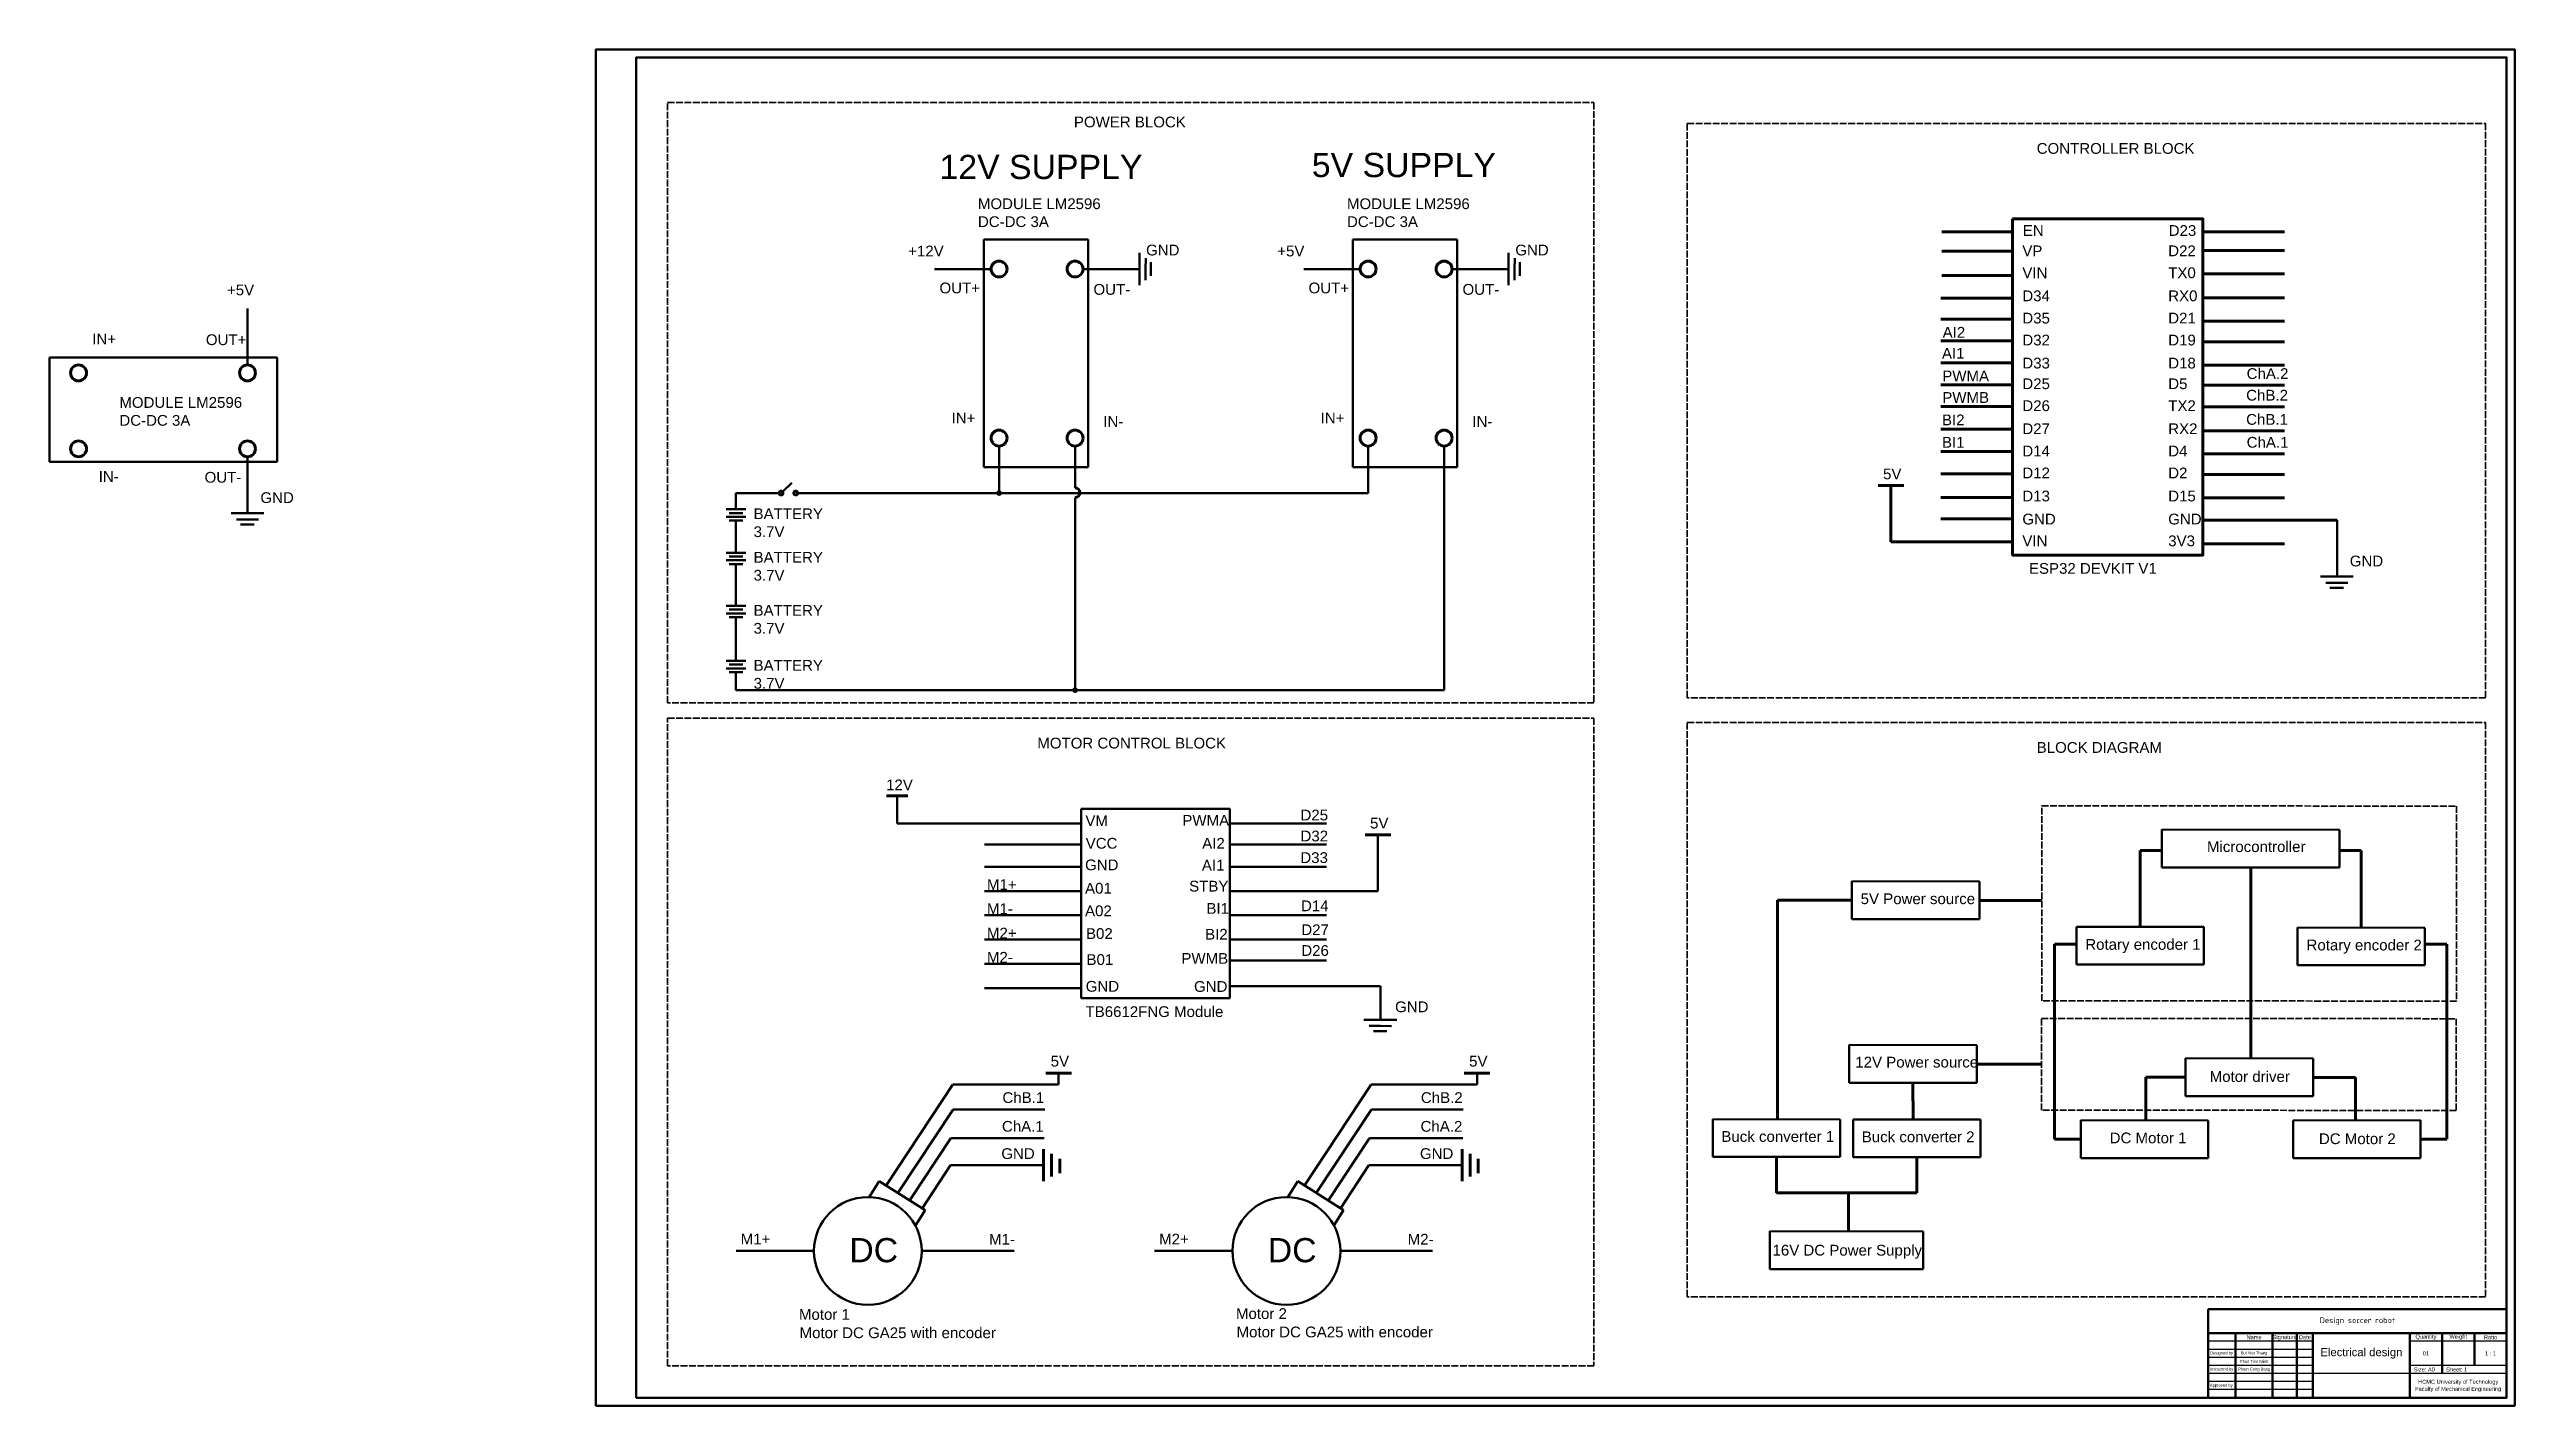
# Model space of a CAD drawing. Header units: millimetres. Extents: x 35 to 7261, y -526 to 3542.
# Drawn here: x 2583 to 4110, y 2701 to 3542 of the extents above; entities that cross this region are included whole.
import ezdxf

# ---------------------------------------------------------------- set-up
doc = ezdxf.new("R2010")
doc.units = ezdxf.units.MM
doc.linetypes.add('ACAD_ISO02W100', pattern=[15, 12, -3])
doc.layers.add('AM_0N', color=7, linetype='Continuous', lineweight=50)
doc.layers.add('nét đậm', color=7, linetype='Continuous', lineweight=50)
doc.styles.get("Standard").update_dxf_attribs({"font": 'arial.ttf'})

msp = doc.modelspace()

# ---------------------------------------------------------------- texts
at = {"attachment_point": 1}
for s, insert, char_height in [('POWER BLOCK', (3217.6, 3500.6), 6.667), ('CONTROLLER BLOCK', (3814.2, 3484.2), 6.667), ('12V SUPPLY', (3134.3, 3476.9), 15), ('5V SUPPLY', (3365, 3478.1), 15), ('EN', (3805.6, 3433.3), 6.67), ('D23', (3896, 3433.3), 6.67), ('VP', (3805.3, 3420.7), 6.67), ('VIN', (3805.3, 3407.1), 6.67), ('TX0', (3895.7, 3407.1), 6.67), ('D22', (3895.7, 3420.7), 6.67), ('D34', (3805.3, 3392.8), 6.67), ('RX0', (3895.7, 3392.8), 6.67), ('D35', (3805.3, 3379), 6.67), ('D21', (3895.7, 3379), 6.67), ('AI2', (3755.9, 3370.2), 6.67), ('D32', (3805.3, 3365.4), 6.67), ('D19', (3895.7, 3365.4), 6.67), ('AI1', (3755.5, 3357.2), 6.67), ('D33', (3805.3, 3351.1), 6.67), ('D18', (3895.7, 3351.1), 6.67), ('PWMA', (3755.7, 3343.1), 6.67), ('D25', (3805.3, 3338.3), 6.67), ('D5', (3895.7, 3338.3), 6.67), ('ChB.2', (3944, 3331.2), 6.67), ('ChA.2', (3944.3, 3344.6), 6.67), ('BI2', (3755.5, 3315.9), 6.67), ('PWMB', (3755.7, 3329.8), 6.67), ('D26', (3805.3, 3324.7), 6.67), ('TX2', (3895.7, 3324.7), 6.67), ('ChB.1', (3944, 3316.2), 6.67), ('BI1', (3755.5, 3302), 6.67), ('D27', (3805.3, 3310.4), 6.67), ('RX2', (3895.7, 3310.4), 6.67), ('ChA.1', (3944.3, 3302), 6.67), ('D14', (3805.3, 3296.6), 6.67), ('D4', (3895.7, 3296.6), 6.67), ('5V', (3719, 3282.4), 6.67), ('D12', (3805.3, 3283), 6.67), ('D2', (3895.7, 3283), 6.67), ('BATTERY\\P3.7V', (3019.1, 3257.7), 6.67), ('GND', (3805.3, 3254.4), 6.67), ('D13', (3805.3, 3268.7), 6.67), ('GND', (3895.7, 3254.4), 6.67), ('D15', (3895.7, 3268.7), 6.67), ('VIN', (3805.3, 3240.9), 6.67), ('3V3', (3895.7, 3240.9), 6.67), ('BATTERY\\P3.7V', (3019.1, 3230.7), 6.67), ('ESP32 DEVKIT V1', (3809.4, 3223.8), 6.667), ('BATTERY\\P3.7V', (3019.1, 3197.8), 6.67), ('BATTERY\\P3.7V', (3019.1, 3163.7), 6.67), ('MOTOR CONTROL BLOCK', (3194.9, 3115.5), 6.667), ('BLOCK DIAGRAM', (3814.2, 3112.8), 6.667), ('12V', (3101.2, 3089.6), 6.67), ('D25', (3358, 3070.9), 6.67), ('VM', (3224.7, 3067.4), 6.67), ('PWMA', (3284.8, 3067.6), 6.67), ('D32', (3358, 3057.9), 6.67), ('5V', (3401.1, 3065.9), 6.67), ('VCC', (3224.9, 3053.4), 6.67), ('AI2', (3297.1, 3053.4), 6.67), ('D33', (3357.9, 3044.5), 6.67), ('M1+', (3163.7, 3027.8), 6.67), ('A01', (3224.5, 3025.5), 6.67), ('GND', (3224.5, 3040), 6.67), ('STBY', (3289, 3026.8), 6.67), ('AI1', (3296.9, 3039.8), 6.67), ('M1-', (3163.7, 3012.8), 6.67), ('A02', (3224.5, 3011.5), 6.67), ('BI1', (3299.7, 3013), 6.67), ('D14', (3358.3, 3014.6), 6.67), ('M2+', (3163.7, 2997.7), 6.67), ('B02', (3225.1, 2997.4), 6.67), ('BI2', (3298.9, 2997), 6.67), ('D27', (3358.5, 2999.8), 6.67), ('M2-', (3163.7, 2982.7), 6.67), ('B01', (3225.4, 2981.3), 6.67), ('PWMB', (3284.2, 2982), 6.67), ('D26', (3358.5, 2986.9), 6.67), ('GND', (3224.9, 2964.7), 6.67), ('GND', (3292, 2964.6), 6.67), ('TB6612FNG Module', (3224.8, 2949), 6.667), ('5V', (3203.2, 2918.3), 6.67), ('5V', (3462.5, 2918.3), 6.67), ('ChB.1', (3173.3, 2895.7), 6.67), ('ChB.2', (3432.6, 2895.7), 6.67), ('ChA.1', (3173, 2877.9), 6.67), ('ChA.2', (3432.4, 2877.9), 6.67), ('GND', (3172.6, 2861), 6.67), ('GND', (3432, 2861), 6.67), ('M1+', (3011.1, 2808), 6.67), ('DC', (3078.4, 2805.3), 15), ('M1-', (3165, 2807.9), 6.67), ('M2+', (3270.4, 2808), 6.67), ('DC', (3337.7, 2805.3), 15), ('M2-', (3424.4, 2807.9), 6.67), ('Motor 1', (3047.2, 2761.3), 6.67), ('Motor DC GA25 with encoder', (3047.6, 2749.9), 6.667), ('Motor 2', (3318, 2761.8), 6.67), ('Motor DC GA25 with encoder', (3318.4, 2750.4), 6.667)]:
    msp.add_mtext_dynamic_manual_height_columns(s, width=125.291, gutter_width=8.33, heights=[0], dxfattribs=dict(at, insert=insert, char_height=char_height))
at = {"layer": 'AM_0N'}
for s, width, insert, char_height, attachment_point in [('MODULE LM2596\\PDC-DC 3A', 125.291, (3158.1, 3449.9), 6.667, 1), ('MODULE LM2596\\PDC-DC 3A', 125.291, (3386.8, 3449.9), 6.667, 1), ('+12V', 125.291, (3114.9, 3420.6), 6.67, 1), ('GND', 125.291, (3262.3, 3421.2), 6.67, 1), ('+5V', 125.291, (3343.6, 3420.6), 6.67, 1), ('GND', 125.291, (3491.1, 3421.2), 6.67, 1), ('+5V', 125.291, (2692.8, 3396.5), 6.67, 1), ('OUT+', 125.291, (3134.3, 3397.7), 6.67, 1), ('OUT-', 125.291, (3229.7, 3396.8), 6.67, 1), ('OUT+', 125.291, (3363, 3397.7), 6.67, 1), ('OUT-', 125.291, (3458.4, 3396.8), 6.67, 1), ('IN+', 125.291, (2609.3, 3366), 6.67, 1), ('OUT+', 125.291, (2679.7, 3365.6), 6.67, 1), ('MODULE LM2596\\PDC-DC 3A', 125.291, (2626.1, 3326.7), 6.667, 1), ('IN+', 125.291, (3141.8, 3317.1), 6.67, 1), ('IN+', 125.291, (3370.5, 3317.1), 6.67, 1), ('IN-', 125.291, (3235.8, 3314.9), 6.67, 1), ('IN-', 125.291, (3464.5, 3314.9), 6.67, 1), ('IN-', 125.291, (2613.3, 3280.8), 6.67, 1), ('OUT-', 125.291, (2678.9, 3280.3), 6.67, 1), ('GND', 125.291, (2713.5, 3267.7), 6.67, 1), ('GND', 125.291, (4008.2, 3228.4), 6.67, 1), ('Microcontroller', 125.291, (3919.7, 3051.3), 6.667, 1), ('5V Power source', 125.291, (3705.1, 3019), 6.667, 1), ('Rotary encoder 1', 125.291, (3844.3, 2990.7), 6.667, 1), ('Rotary encoder 2', 125.291, (3981.4, 2990.3), 6.667, 1), ('GND', 125.291, (3416.6, 2952), 6.67, 1), ('12V Power source', 125.291, (3701.8, 2917.7), 6.667, 1), ('Motor driver ', 125.291, (3921.4, 2908.8), 6.667, 1), ('Buck converter 1', 125.291, (3618.8, 2871.6), 6.667, 1), ('Buck converter 2', 125.291, (3705.8, 2871.4), 6.667, 1), ('DC Motor 1', 125.291, (3859.4, 2870.7), 6.67, 1), ('DC Motor 2', 125.291, (4036.7, 2870.2), 6.67, 3), ('16V DC Power Supply', 96.012, (3650.5, 2801.1), 6.667, 1)]:
    msp.add_mtext_dynamic_manual_height_columns(s, width=width, gutter_width=8.33, heights=[0], dxfattribs=dict(at, insert=insert, char_height=char_height, attachment_point=attachment_point))
at = {"layer": 'nét đậm', "attachment_point": 5}
for s, width, insert, char_height in [('\\pxsm1.07917,qc;{\\fTCVN 7284|b0|i0|c0|p34;Design soccer robot}', 185, (4012.9, 2753.8), 3.5), ('Designed by', 16.804, (3928.8, 2733.8), 1.8), ('Bui Viet Thang', 23, (3948.9, 2733.8), 1.8), ('Name', 23, (3948.9, 2743.8), 2.5), ('Signature', 15, (3967.9, 2743.5), 2.5), ('Date', 10, (3980.4, 2743.8), 2.5), ('Electrical design', 60, (4015.4, 2733.8), 5), ('Quantity', 20, (4055.4, 2743.8), 2.5), ('01', 20, (4055.4, 2733.8), 2.5), ('Weight', 20, (4075.4, 2743.8), 2.5), ('Ratio', 20, (4095.4, 2743.8), 2.5), ('1 : 1', 20, (4095.4, 2733.8), 2.5), ('Instructed by', 18.57, (3928.8, 2723.8), 1.8), ('Pham Cong Bang', 23, (3948.9, 2723.8), 1.8), ('Phan Tien Minh', 23, (3948.9, 2728.8), 1.8), ('Size: A0', 20, (4054.4, 2723.8), 2.5), ('Sheet: 1', 20, (4074.4, 2723.8), 2.5), ('Approved by', 16.804, (3928.6, 2713.8), 1.8), ('Faculty of Mechanical Engineering', 60, (4075.4, 2711.4), 2.5), ('HCMC University of Technology', 60, (4075.4, 2715.8), 2.5)]:
    msp.add_mtext_dynamic_manual_height_columns(s, width=width, gutter_width=12.5, heights=[0], dxfattribs=dict(at, insert=insert, char_height=char_height))

# ---------------------------------------------------------------- linework, layer by layer
at = {"linetype": 'ACAD_ISO02W100', "lineweight": 35, "ltscale": 0.35}
for p, q in [((3597.7, 3496.4), (4092.4, 3496.4)), ((3597.7, 3140.3), (3597.7, 3496.4)), ((4092.4, 3496.4), (4092.4, 3140.3)), ((4092.4, 3140.3), (3597.7, 3140.3))]:
    msp.add_line(p, q, dxfattribs=at)
at = {"linetype": 'ByBlock', "lineweight": 70, "ltscale": 0.7}
for p, q in [((3799.3, 3429.1), (3755.5, 3429.1)), ((3799.3, 3429.1), (3799.3, 3429.1)), ((3917.2, 3429.1), (3917.2, 3429.1)), ((3917.2, 3429.1), (3967.7, 3429.1)), ((3799.3, 3417.1), (3755.5, 3417.1)), ((3917.2, 3417.5), (3967.7, 3417.5)), ((3799.3, 3402), (3755.5, 3402)), ((3917.2, 3403.1), (3967.7, 3403.1)), ((3799.3, 3388), (3754.7, 3388)), ((3799.3, 3388), (3799.3, 3388)), ((3917.2, 3388.2), (3967.7, 3388.2)), ((3799.3, 3375), (3754.7, 3375)), ((3799.3, 3361.6), (3754.7, 3361.6)), ((3799.3, 3375), (3799.3, 3375)), ((3917.2, 3373.7), (3967.7, 3373.7)), ((3917.2, 3361), (3967.7, 3361)), ((3799.3, 3348), (3754.7, 3348)), ((3917.2, 3346.5), (3967.7, 3346.5)), ((3799.3, 3334.2), (3754.7, 3334.2)), ((3917.2, 3334), (3967.7, 3334)), ((3799.3, 3320.8), (3754.7, 3320.8)), ((3917.2, 3320.7), (3967.7, 3320.7)), ((3799.3, 3306.9), (3754.7, 3306.9)), ((3917.2, 3305.7), (3967.7, 3305.7)), ((3799.3, 3293), (3754.7, 3293)), ((3917.2, 3291.5), (3967.7, 3291.5)), ((3799.3, 3279.1), (3754.7, 3279.1)), ((3917.2, 3278.7), (3967.7, 3278.7)), ((3799.3, 3264.4), (3754.7, 3264.4)), ((3917.2, 3264.3), (3967.7, 3264.3)), ((3799.3, 3251.3), (3754.7, 3251.3)), ((3917.2, 3250.4), (4000.3, 3250.4)), ((3799.3, 3236.9), (3723.9, 3236.9)), ((3917.2, 3235.8), (3967.7, 3235.8))]:
    msp.add_line(p, q, dxfattribs=at)
at = {"linetype": 'ACAD_ISO02W100', "lineweight": 35, "ltscale": 0.35}
for points in [[(2965.8, 3509.3), (3539.8, 3509.3), (3539.8, 3137.1), (2965.8, 3137.1)], [(2965.8, 3127.6), (3539.8, 3127.6), (3539.8, 2726), (2965.8, 2726)], [(3597.7, 3125), (4092.4, 3125), (4092.4, 2768.9), (3597.7, 2768.9)], [(3817.3, 3073.3), (4074.4, 3073.1), (4074.4, 2952.2), (3817.3, 2952.4)], [(3817.1, 2941.5), (4074.2, 2941.3), (4074.2, 2884.4), (3817.1, 2884.6)]]:
    msp.add_lwpolyline(points, close=True, dxfattribs=at)
at = {"linetype": 'ByBlock', "lineweight": 70, "ltscale": 0.7}
msp.add_lwpolyline([(3799.3, 3437.2), (3917.2, 3437.2), (3917.2, 3228.7), (3799.3, 3228.7)], close=True, dxfattribs=at)
at = {"layer": 'nét đậm'}
for p, q in [((3226.4, 3424.4), (3161.7, 3424.4)), ((3161.7, 3424.4), (3161.7, 3340.8)), ((3226.4, 3424.4), (3226.4, 3340.8)), ((3455.1, 3424.4), (3390.4, 3424.4)), ((3390.4, 3424.4), (3390.4, 3340.8)), ((3455.1, 3424.4), (3455.1, 3340.8)), ((3258.2, 3416.2), (3258.2, 3406.1)), ((3262, 3406), (3262.1, 3412.9)), ((3265.2, 3406), (3265.2, 3410.3)), ((3486.9, 3416.2), (3486.9, 3406.1)), ((3490.7, 3406), (3490.8, 3412.9)), ((3493.9, 3406), (3493.9, 3410.3)), ((3166.3, 3406.1), (3131.3, 3406.1)), ((3258.2, 3406.1), (3223.2, 3406.1)), ((3258.2, 3396), (3258.2, 3406.1)), ((3262, 3406.1), (3262, 3399.2)), ((3265.2, 3406), (3265.2, 3401.8)), ((3395, 3406.1), (3360, 3406.1)), ((3486.9, 3406.1), (3451.9, 3406.1)), ((3486.9, 3396), (3486.9, 3406.1)), ((3490.7, 3406.1), (3490.7, 3399.2)), ((3493.9, 3406), (3493.9, 3401.8)), ((2705.5, 3346.6), (2705.5, 3381.6)), ((2582.7, 3286.5), (2582.7, 3351.2)), ((2582.7, 3351.2), (2640.1, 3351.2)), ((2723.8, 3351.2), (2640.3, 3351.2)), ((2723.8, 3286.5), (2723.8, 3351.2)), ((3161.7, 3283.3), (3161.7, 3340.7)), ((3226.4, 3283.3), (3226.4, 3340.7)), ((3390.4, 3283.3), (3390.4, 3340.7)), ((3455.1, 3283.3), (3455.1, 3340.7)), ((2582.7, 3286.5), (2640.1, 3286.5)), ((2723.8, 3286.5), (2640.3, 3286.5)), ((2705.5, 3254.7), (2705.5, 3289.7)), ((3171.2, 3267.2), (3171.2, 3296.4)), ((3218.3, 3270.4), (3218.3, 3296.4)), ((3399.9, 3267.2), (3399.9, 3296.4)), ((3447, 3145), (3447, 3296.4)), ((3037, 3268), (3042.8, 3273.5)), ((3226.4, 3283.3), (3161.7, 3283.3)), ((3455.1, 3283.3), (3390.4, 3283.3)), ((2695.4, 3254.7), (2705.5, 3254.7)), ((2715.7, 3254.7), (2705.5, 3254.7)), ((3002.1, 3257.2), (3008.1, 3257.2)), ((3008.1, 3254.8), (3003.9, 3254.8)), ((3008.1, 3267.2), (3022.3, 3267.2)), ((3008.1, 3257.2), (3008.1, 3267.2)), ((3014.2, 3257.2), (3008.1, 3257.2)), ((3008.1, 3254.8), (3012.4, 3254.8)), ((3022.3, 3267.2), (3035, 3267.2)), ((3046.4, 3267.2), (3399.9, 3267.2)), ((3218.3, 3145), (3218.3, 3264.3)), ((2705.5, 3250.9), (2698.7, 3250.9)), ((2705.4, 3247.7), (2701.2, 3247.7)), ((2705.4, 3250.9), (2712.3, 3250.8)), ((2705.4, 3247.7), (2709.7, 3247.7)), ((3002.1, 3252.5), (3008.1, 3252.5)), ((3008.1, 3250.2), (3003.9, 3250.2)), ((3014.2, 3252.5), (3008.1, 3252.5)), ((3008.1, 3230.2), (3008.1, 3250.2)), ((3008.1, 3250.2), (3012.4, 3250.2)), ((4000.3, 3215.4), (4000.3, 3250.4)), ((3002.1, 3230.2), (3008.1, 3230.2)), ((3002.1, 3225.5), (3008.1, 3225.5)), ((3008.1, 3227.9), (3003.9, 3227.9)), ((3014.2, 3230.2), (3008.1, 3230.2)), ((3008.1, 3227.9), (3012.4, 3227.9)), ((3014.2, 3225.5), (3008.1, 3225.5)), ((3008.1, 3223.2), (3003.9, 3223.2)), ((3008.1, 3197.3), (3008.1, 3223.2)), ((3008.1, 3223.2), (3012.4, 3223.2)), ((3990.1, 3215.4), (4000.3, 3215.4)), ((4000.3, 3211.6), (3993.4, 3211.6)), ((4000.2, 3208.4), (3995.9, 3208.4)), ((4000.2, 3211.6), (4007.1, 3211.5)), ((4000.2, 3208.4), (4004.4, 3208.4)), ((4010.4, 3215.4), (4000.3, 3215.4)), ((3002.1, 3197.3), (3008.1, 3197.3)), ((3008.1, 3195), (3003.9, 3195)), ((3014.2, 3197.3), (3008.1, 3197.3)), ((3008.1, 3195), (3012.4, 3195)), ((3002.1, 3192.6), (3008.1, 3192.6)), ((3008.1, 3190.3), (3003.9, 3190.3)), ((3014.2, 3192.6), (3008.1, 3192.6)), ((3008.1, 3163.2), (3008.1, 3190.3)), ((3008.1, 3190.3), (3012.4, 3190.3)), ((3002.1, 3163.2), (3008.1, 3163.2)), ((3014.2, 3163.2), (3008.1, 3163.2)), ((3002.1, 3158.5), (3008.1, 3158.5)), ((3008.1, 3160.9), (3003.9, 3160.9)), ((3008.1, 3156.2), (3003.9, 3156.2)), ((3008.1, 3160.9), (3012.4, 3160.9)), ((3014.2, 3158.5), (3008.1, 3158.5)), ((3008.1, 3156.2), (3012.4, 3156.2)), ((3008.1, 3145), (3008.1, 3156.2)), ((3008.1, 3145), (3022.3, 3145)), ((3022.3, 3145), (3447, 3145)), ((3108.1, 3062.4), (3108.1, 3079.5)), ((3222.1, 3062.4), (3108.1, 3062.4)), ((3222.1, 3062.4), (3222.1, 3062.4)), ((3222.1, 3062.4), (3222.1, 3062.4)), ((3314.2, 3062.4), (3374.2, 3062.4)), ((3891.7, 3058.6), (3891.7, 3035)), ((4001.9, 3058.4), (3891.7, 3058.6)), ((4001.9, 3058.4), (4001.9, 3035)), ((3222.1, 3049.4), (3162.2, 3049.4)), ((3314.2, 3049.4), (3374.2, 3049.4)), ((3406, 3020.4), (3406, 3055.3)), ((3222.1, 3035.4), (3162.1, 3035.4)), ((3314.2, 3035.4), (3374.2, 3035.4)), ((3699.7, 3026.5), (3699.7, 3003)), ((3778.7, 3026.3), (3699.7, 3026.5)), ((3778.7, 3026.3), (3778.7, 3003)), ((3891.7, 3035), (4001.9, 3035)), ((3222.1, 3020.4), (3162.1, 3020.4)), ((3314.2, 3020.4), (3406, 3020.4)), ((3222.1, 3005.4), (3162.1, 3005.4)), ((3314.2, 3005.4), (3374.2, 3005.4)), ((3699.7, 3003), (3778.7, 3003)), ((3838.8, 2998.3), (3838.8, 2974.8)), ((3917.8, 2998.2), (3838.8, 2998.3)), ((3917.8, 2998.2), (3917.8, 2974.8)), ((3975.8, 2997.9), (3975.8, 2974.4)), ((4054.8, 2997.7), (3975.8, 2997.9)), ((4054.8, 2997.7), (4054.8, 2974.4)), ((3222.1, 2990.3), (3162.1, 2990.3)), ((3314.2, 2990.3), (3374.2, 2990.3)), ((3222.1, 2975.3), (3162.1, 2975.3)), ((3314.2, 2977.4), (3374.2, 2977.4)), ((3838.8, 2974.8), (3917.8, 2974.8)), ((3975.8, 2974.4), (4054.8, 2974.4)), ((3222.1, 2960.3), (3162.1, 2960.3)), ((3314.2, 2961.5), (3407.5, 2961.5)), ((3407.5, 2940.6), (3407.5, 2961.5)), ((3397.3, 2940.6), (3407.5, 2940.6)), ((3407.5, 2936.8), (3400.6, 2936.8)), ((3407.4, 2933.6), (3403.2, 2933.6)), ((3407.4, 2936.8), (3414.3, 2936.7)), ((3407.4, 2933.6), (3411.6, 2933.6)), ((3417.6, 2940.6), (3407.5, 2940.6)), ((3698, 2925.1), (3698, 2901.6)), ((3777, 2924.9), (3698, 2925.1)), ((3777, 2924.9), (3777, 2901.6)), ((3208.1, 2900.4), (3208.1, 2907.6)), ((3467.4, 2900.4), (3467.4, 2907.6)), ((3906.5, 2916.8), (3906.5, 2893.3)), ((3985.5, 2916.6), (3906.5, 2916.8)), ((3985.5, 2916.6), (3985.5, 2893.3)), ((3101.2, 2837.8), (3142.5, 2900.4)), ((3142.5, 2900.4), (3208.1, 2900.4)), ((3360.5, 2837.8), (3401.8, 2900.4)), ((3401.8, 2900.4), (3467.4, 2900.4)), ((3698, 2901.6), (3777, 2901.6)), ((3906.5, 2893.3), (3985.5, 2893.3)), ((3108.7, 2833.5), (3142.7, 2885.1)), ((3142.7, 2885.1), (3199.5, 2885.1)), ((3368, 2833.5), (3402.1, 2885.1)), ((3402.1, 2885.1), (3458.8, 2885.1)), ((3613.5, 2879.1), (3613.5, 2855.6)), ((3692.5, 2878.9), (3613.5, 2879.1)), ((3692.5, 2878.9), (3692.5, 2855.6)), ((3700.4, 2878.9), (3700.4, 2855.4)), ((3779.4, 2878.7), (3700.4, 2878.9)), ((3779.4, 2878.7), (3779.4, 2855.4)), ((3841.5, 2878.4), (3841.5, 2854.8)), ((3920.5, 2878.2), (3841.5, 2878.4)), ((3920.5, 2878.2), (3920.5, 2854.8)), ((3973.1, 2878.2), (4052.1, 2878.4)), ((3973.1, 2878.2), (3973.1, 2854.8)), ((4052.1, 2878.4), (4052.1, 2854.8)), ((3115.9, 2828.7), (3141.4, 2867.3)), ((3141.4, 2867.3), (3199.2, 2867.3)), ((3375.3, 2828.7), (3400.7, 2867.3)), ((3400.7, 2867.3), (3458.5, 2867.3)), ((3123.5, 2823.7), (3141.1, 2850.5)), ((3141.1, 2850.5), (3198.8, 2850.5)), ((3382.8, 2823.7), (3400.4, 2850.5)), ((3400.4, 2850.5), (3458.1, 2850.5)), ((3613.5, 2855.6), (3692.5, 2855.6)), ((3700.4, 2855.4), (3779.4, 2855.4)), ((3841.5, 2854.8), (3920.5, 2854.8)), ((4052.1, 2854.8), (3973.1, 2854.8)), ((3096.9, 2840.5), (3090.8, 2830.7)), ((3096.9, 2840.5), (3125.4, 2822.5)), ((3356.3, 2840.5), (3350.1, 2830.7)), ((3356.3, 2840.5), (3384.7, 2822.5)), ((3125.4, 2822.5), (3119.4, 2813)), ((3384.7, 2822.5), (3378.7, 2813)), ((3056.5, 2797.3), (3008.3, 2797.3)), ((3056.5, 2797.3), (3056.5, 2797.3)), ((3123.3, 2797.3), (3123.3, 2797.3)), ((3123.3, 2797.3), (3180.5, 2797.3)), ((3315.9, 2797.3), (3267.6, 2797.3)), ((3315.9, 2797.3), (3315.9, 2797.3)), ((3382.7, 2797.3), (3382.7, 2797.3)), ((3382.7, 2797.3), (3439.8, 2797.3)), ((3648.8, 2809.5), (3648.8, 2786)), ((3743.8, 2809.3), (3648.8, 2809.5)), ((3743.8, 2809.3), (3743.8, 2786)), ((3648.8, 2786), (3743.8, 2786)), ((4105.4, 2761.3), (3920.4, 2761.3)), ((3920.4, 2761.3), (3920.4, 2706.3)), ((4105.4, 2746.3), (3920.4, 2746.3)), ((3937.3, 2746.7), (3937.3, 2706.7)), ((3960.4, 2746.3), (3960.4, 2706.3)), ((3975.4, 2746.3), (3975.4, 2706.3)), ((3985.4, 2746.3), (3985.4, 2706.3)), ((4045.4, 2746.3), (4045.4, 2706.3)), ((4065.4, 2746.3), (4065.4, 2721.3)), ((4085.4, 2746.3), (4085.4, 2726.3)), ((4105.4, 2706.3), (3920.4, 2706.3))]:
    msp.add_line(p, q, dxfattribs=at)
at = {"layer": 'nét đậm', "linetype": 'ByBlock', "lineweight": 70, "ltscale": 0.7}
for p, q in [((3715.9, 3271.8), (3731.9, 3271.8)), ((3723.9, 3236.9), (3723.9, 3271.8)), ((3101.4, 3079.5), (3114.6, 3079.5)), ((3398, 3055.3), (3414, 3055.3)), ((3878.3, 2998.3), (3878.4, 3045.6)), ((3878.4, 3045.6), (3891.7, 3045.6)), ((4015.2, 3045.6), (4001.9, 3045.6)), ((4015.3, 2998.3), (4015.2, 3045.6)), ((3946.8, 3035), (3946.8, 2931.7)), ((3699.7, 3014.7), (3653.5, 3014.7)), ((3653.5, 3014.7), (3653.6, 2879)), ((3778.7, 3014.6), (3817.3, 3014.6)), ((3825.3, 2866.6), (3825.3, 2987.6)), ((3825.3, 2987.6), (3838.8, 2987.6)), ((4068.3, 2987.6), (4054.8, 2987.6)), ((4068.3, 2866.6), (4068.3, 2987.6)), ((3946.8, 2931.7), (3946.8, 2916.7)), ((3200.1, 2907.6), (3216.1, 2907.6)), ((3459.4, 2907.6), (3475.4, 2907.6)), ((3777, 2913.2), (3817.1, 2913.2)), ((3881.8, 2905), (3881.8, 2878.3)), ((3906.5, 2905), (3881.8, 2905)), ((3985.5, 2904.9), (4011.8, 2904.9)), ((4011.8, 2904.9), (4011.8, 2878.3)), ((3737.5, 2901.6), (3737.6, 2878.8)), ((3198.8, 2860.5), (3198.8, 2850.5)), ((3203.8, 2857.5), (3203.8, 2850.5)), ((3458.1, 2860.5), (3458.1, 2850.5)), ((3463.1, 2857.5), (3463.1, 2850.5)), ((3841.5, 2866.6), (3825.3, 2866.6)), ((4052.1, 2866.6), (4068.3, 2866.6)), ((3198.8, 2850.5), (3198.8, 2840.5)), ((3203.8, 2850.5), (3203.8, 2843.5)), ((3208.8, 2854.5), (3208.8, 2850.5)), ((3208.8, 2850.5), (3208.8, 2845.5)), ((3458.1, 2850.5), (3458.1, 2840.5)), ((3463.1, 2850.5), (3463.1, 2843.5)), ((3468.1, 2854.5), (3468.1, 2850.5)), ((3468.1, 2850.5), (3468.1, 2845.5)), ((3653, 2855.6), (3653, 2833.4)), ((3739.9, 2855.4), (3739.9, 2833.4)), ((3653, 2833.4), (3739.9, 2833.4)), ((3697.6, 2833.4), (3697.6, 2809.4))]:
    msp.add_line(p, q, dxfattribs=at)
at = {"layer": 'nét đậm', "lineweight": 25}
for p, q in [((3985.4, 2741.3), (3920.4, 2741.3)), ((3985.4, 2736.3), (3920.4, 2736.3)), ((4105.4, 2741.3), (4045.4, 2741.3)), ((3985.4, 2731.3), (3920.4, 2731.3)), ((3985.4, 2726.3), (3920.4, 2726.3)), ((4105.4, 2721.3), (3920.4, 2721.3)), ((4105.4, 2726.3), (4045.4, 2726.3)), ((3985.4, 2716.3), (3920.4, 2716.3)), ((3985.4, 2711.3), (3920.4, 2711.3))]:
    msp.add_line(p, q, dxfattribs=at)
at = {"layer": 'nét đậm', "lineweight": 50}
for points in [[(2921.4, 2701.3), (4110.4, 2701.3), (4110.4, 3542.3), (2921.4, 3542.3)], [(2946.4, 2706.3), (4105.4, 2706.3), (4105.4, 3537.3), (2946.4, 3537.3)]]:
    msp.add_lwpolyline(points, close=True, dxfattribs=at)
at = {"layer": 'nét đậm'}
msp.add_lwpolyline([(3222.1, 3071.4), (3314.2, 3071.4), (3314.2, 2954.1), (3222.1, 2954.1)], close=True, dxfattribs=at)
at = {"layer": 'nét đậm', "lineweight": 70, "ltscale": 0.7}
for centre in [(3171.2, 3406.1), (3218.3, 3406.1), (3399.9, 3406.1), (3447, 3406.1), (2600.8, 3341.7), (2705.5, 3341.7), (3171.2, 3301.3), (3218.3, 3301.3), (3399.9, 3301.3), (3447, 3301.3), (2600.8, 3294.6), (2705.5, 3294.6)]:
    msp.add_circle(centre, 4.93, dxfattribs=at)
at = {"layer": 'nét đậm', "lineweight": 70, "ltscale": 0.35}
for centre, radius in [((3036.1, 3267.2), 1.16), ((3045.2, 3267.2), 1.16), ((3171.2, 3267.2), 0.872), ((3171.2, 3267.2), 0.709), ((3171.2, 3267.2), 0.585), ((3171.2, 3267.2), 0.467), ((3171.2, 3267.2), 0.282), ((3218.3, 3145), 0.872), ((3218.3, 3145), 0.709), ((3218.3, 3145), 0.585), ((3218.3, 3145), 0.467), ((3218.3, 3145), 0.282)]:
    msp.add_circle(centre, radius, dxfattribs=at)
at = {"layer": 'nét đậm'}
for centre in [(3089.9, 2797.3), (3349.3, 2797.3)]:
    msp.add_circle(centre, 33.4, dxfattribs=at)
at = {"layer": 'nét đậm', "lineweight": 70, "ltscale": 0.35}
msp.add_arc((3218.3, 3267.4), 3.04, 270, 90, dxfattribs=at)

msp.set_redraw_order([(e.dxf.handle, doc.entitydb.next_handle()) for e in msp.query("TEXT MTEXT ATTDEF DIMENSION ARC_DIMENSION")])  # texts and dimensions are drawn at this point

doc.saveas('drawing.dxf')
